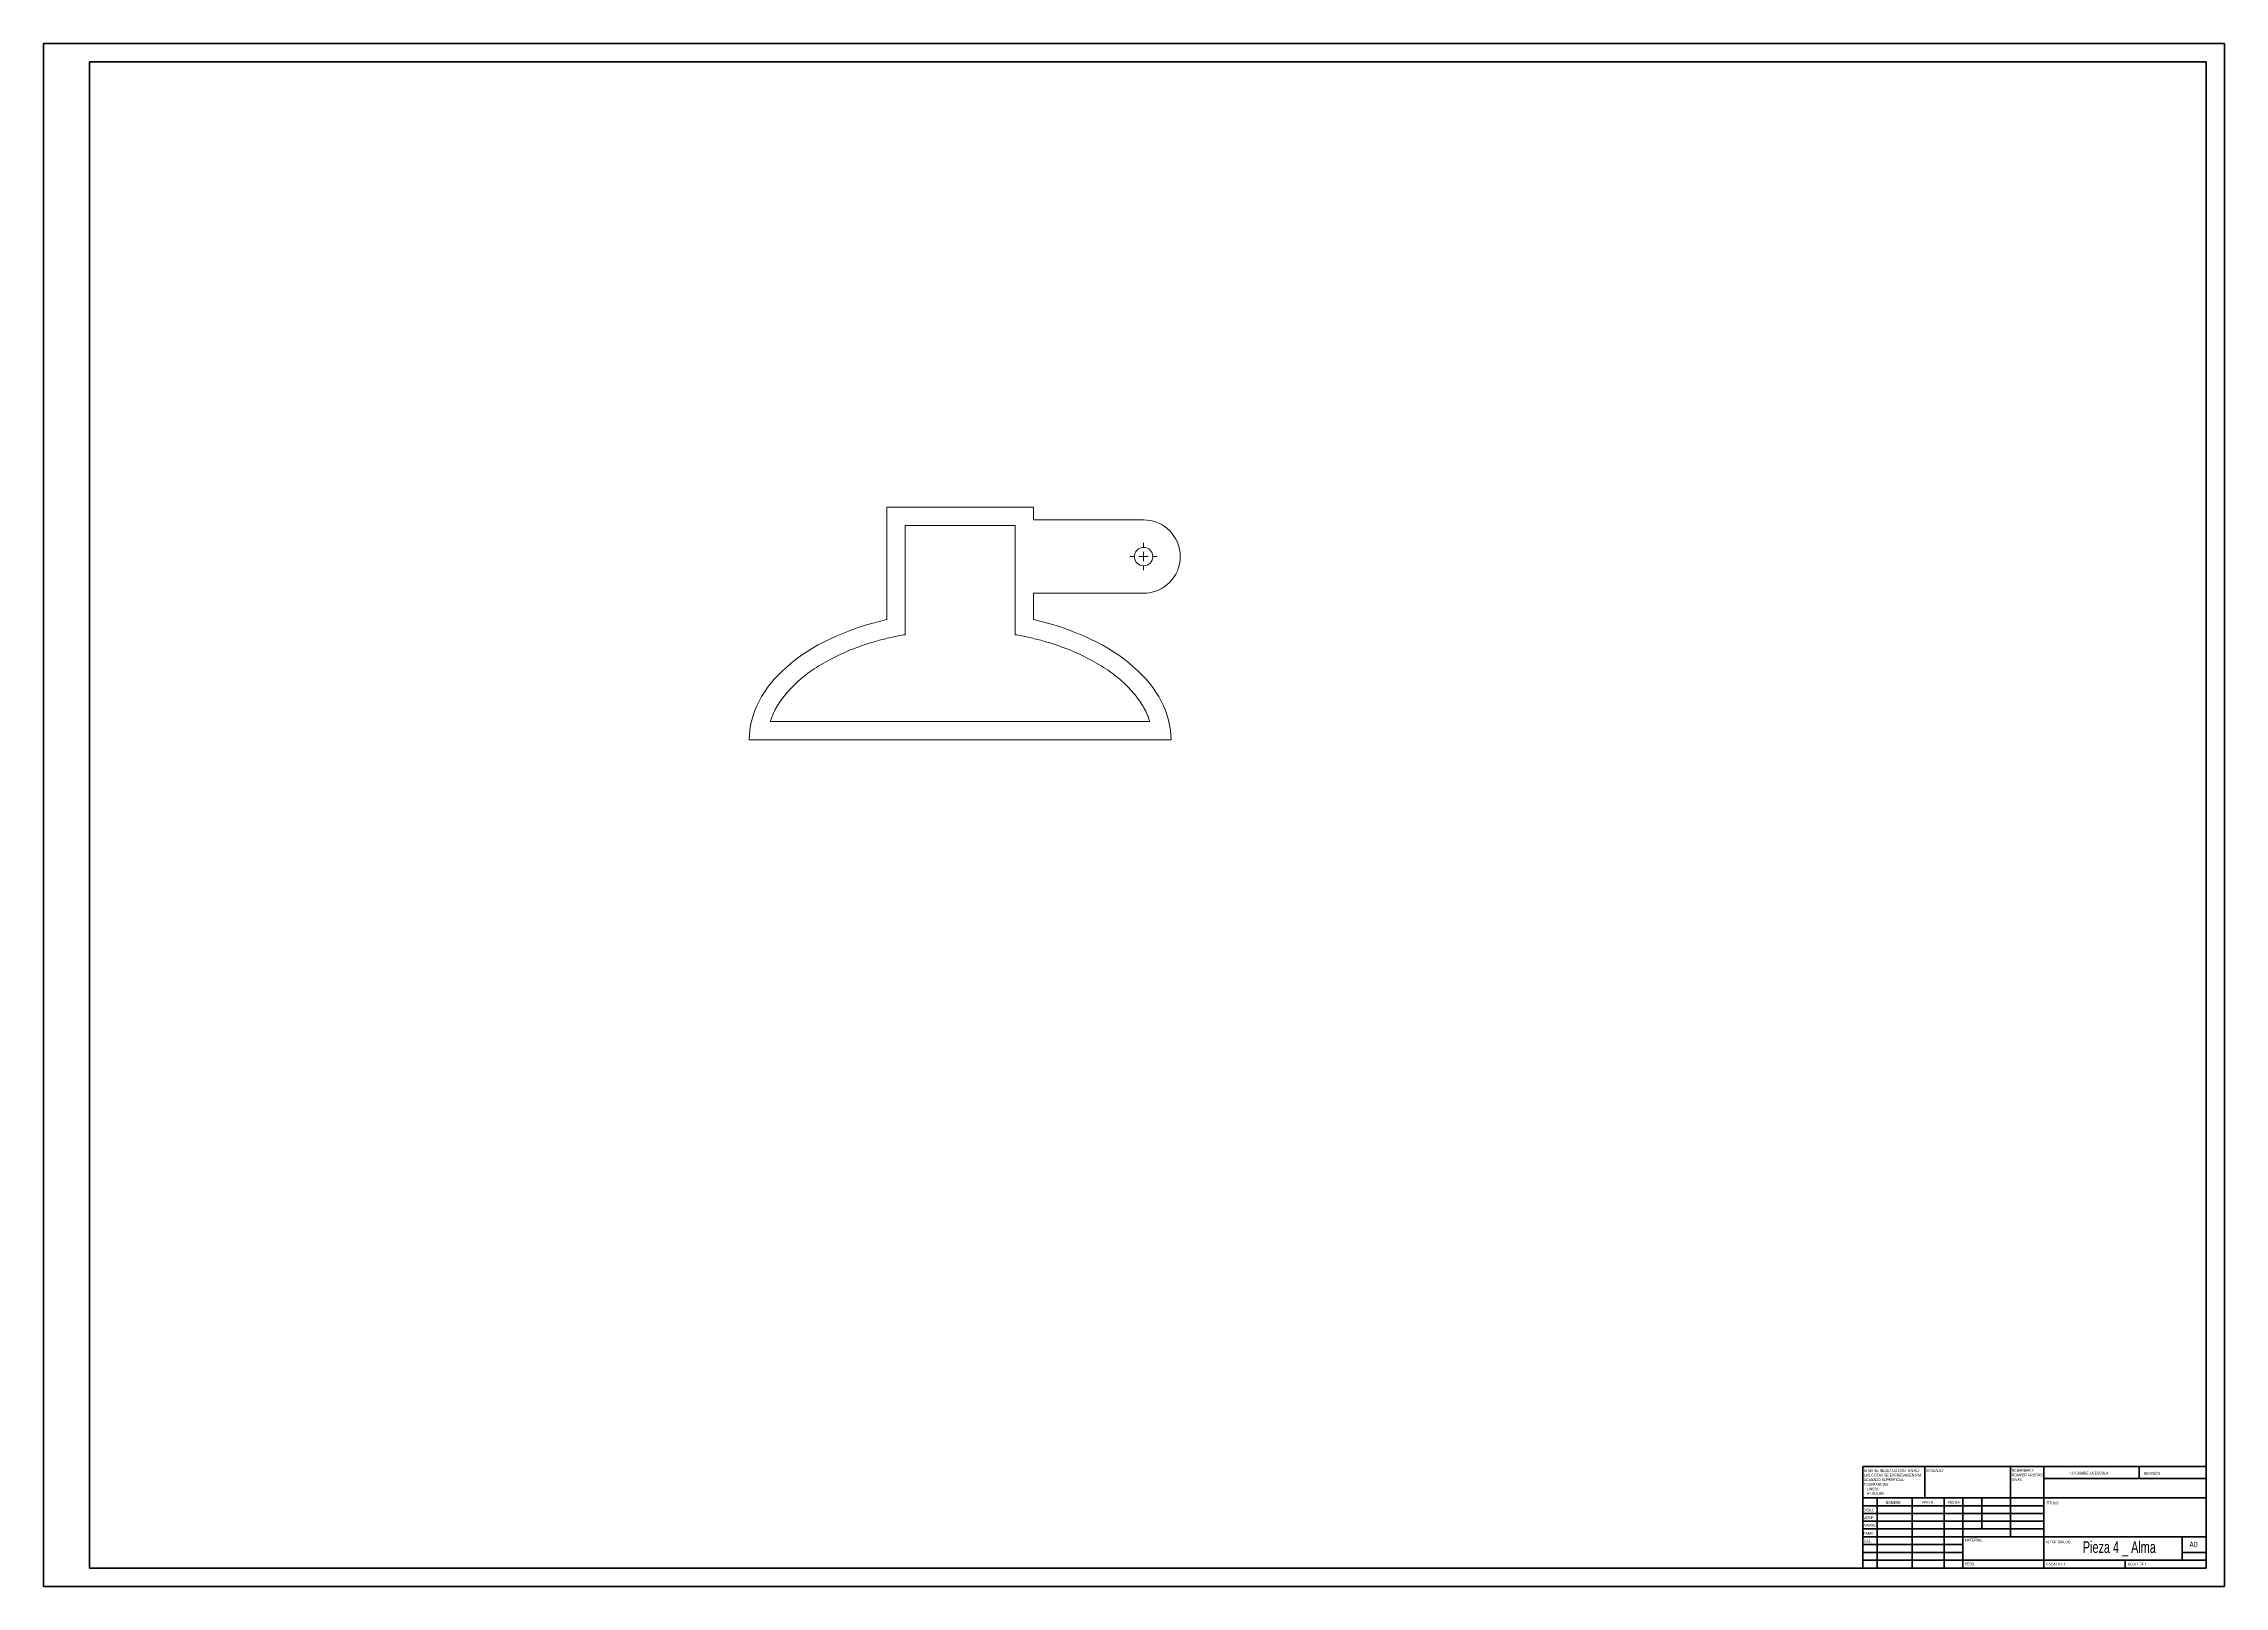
# Model space of a CAD drawing. Header units: millimetres. Extents: x 0 to 1189, y 0 to 841.
import ezdxf

# ---------------------------------------------------------------- set-up
doc = ezdxf.new("R2010")
doc.units = ezdxf.units.MM
doc.styles.add('SLDTEXTSTYLE0', font='TXT', dxfattribs={"width": 0.696429})
doc.styles.add('SLDTEXTSTYLE1', font='TXT', dxfattribs={"width": 0.75})
doc.styles.add('SLDTEXTSTYLE2', font='TXT', dxfattribs={"width": 0.681818})

# ---------------------------------------------------------------- blocks, each defined once
blk = doc.blocks.new('SW_NOTE_0')
at = {"color": 0, "linetype": 'Continuous', "lineweight": 0, "char_height": 1.5, "attachment_point": 1, "style": 'SLDTEXTSTYLE1'}
for s, insert in [('REBARBAR Y', (0, 1.9)), ('VIVAS', (0, -3.1)), ('ROMPER ARISTAS', (0, -0.6))]:
    blk.add_mtext(s, dxfattribs=dict(at, insert=insert))
blk = doc.blocks.new('SW_NOTE_1')
at = {"color": 0, "linetype": 'Continuous', "lineweight": 0, "char_height": 1.5, "attachment_point": 1, "style": 'SLDTEXTSTYLE1'}
for s, insert in [('SI NO SE INDICA LO CONTRARIO:', (0, 1.9)), ('ACABADO SUPERFICIAL:', (0, -3.1)), ('TOLERANCIAS:', (0, -5.6)), ('LAS COTAS SE EXPRESAN EN MM', (0, -0.6)), ('ANGULAR:', (1.7, -10.6)), ('LINEAL:', (1.7, -8.1))]:
    blk.add_mtext(s, dxfattribs=dict(at, insert=insert))
blk = doc.blocks.new('SW_CENTERMARKSYMBOL_0')
at = {"color": 0, "linetype": 'Continuous', "lineweight": 0}
for p, q in [((-5, 0), (-7.5, 0)), ((0, 0), (-2.5, 0)), ((0, 5), (0, 7.5)), ((0, 0), (0, 2.5)), ((0, 0), (0, -2.5)), ((0, 0), (2.5, 0)), ((5, 0), (7.5, 0)), ((0, -5), (0, -7.5))]:
    blk.add_line(p, q, dxfattribs=at)

msp = doc.modelspace()

# ---------------------------------------------------------------- linework, layer by layer
at = {"color": 7, "linetype": 'Continuous', "lineweight": 40}
for p, q in [((0.1, 0.2), (0.1, 841.2)), ((0.1, 841.2), (1189.1, 841.2)), ((1189.1, 0.2), (1189.1, 841.2)), ((25.1, 10.2), (25.1, 831.2)), ((25.1, 831.2), (1179.1, 831.2)), ((1179.1, 10.2), (1179.1, 831.2)), ((991.9, 65.5), (1179.1, 65.5)), ((991.9, 65.5), (991.9, 10.2)), ((1025.7, 48.5), (1025.7, 65.5)), ((1072.5, 65.5), (1072.5, 27.2)), ((1090.7, 65.5), (1090.7, 10.2)), ((1142.7, 59.1), (1142.7, 65.5)), ((1179.1, 65.5), (1179.1, 10.2)), ((1179.1, 48.5), (991.9, 48.5)), ((999.7, 48.5), (999.7, 10.2)), ((1018.9, 48.5), (1018.9, 10.2)), ((1036.3, 48.5), (1036.3, 10.2)), ((1046.5, 10.2), (1046.5, 48.5)), ((1056.9, 31.5), (1056.9, 48.5)), ((1179.1, 59.1), (1090.7, 59.1)), ((1090.7, 44.2), (991.9, 44.2)), ((1090.7, 40), (991.9, 40)), ((1090.7, 35.7), (991.9, 35.7)), ((1090.7, 31.5), (991.9, 31.5)), ((1046.5, 27.2), (991.9, 27.2)), ((1046.5, 27.2), (1179.1, 27.2)), ((1166.1, 14.5), (1166.1, 27.2)), ((1046.5, 23), (991.9, 23)), ((1046.5, 18.7), (991.9, 18.7)), ((991.9, 14.5), (1179.1, 14.5)), ((1134.9, 10.2), (1134.9, 14.5)), ((1179.1, 18.7), (1166.1, 18.7)), ((0.1, 0.2), (1189.1, 0.2)), ((25.1, 10.2), (1179.1, 10.2))]:
    msp.add_line(p, q, dxfattribs=at)
at = {"color": 7, "linetype": 'Continuous', "lineweight": 15}
for p, q in [((459.8, 588.6), (459.8, 527.2)), ((539.8, 588.6), (459.8, 588.6)), ((539.8, 581.6), (539.8, 588.6)), ((529.8, 578.6), (469.8, 578.6)), ((469.8, 578.6), (469.8, 519)), ((529.8, 519), (529.8, 578.6)), ((599.8, 581.6), (539.8, 581.6)), ((539.8, 541.6), (599.8, 541.6)), ((539.8, 527.2), (539.8, 541.6)), ((396.3, 471.6), (603.2, 471.6)), ((384.8, 461.6), (614.8, 461.6))]:
    msp.add_line(p, q, dxfattribs=at)
msp.add_circle((599.8, 561.6), 5, dxfattribs=at)
msp.add_arc((599.8, 561.6), 20, 270, 90, dxfattribs=at)
for start_param, end_param in [(5.06764, 6.283185), (3.141593, 4.357138)]:
    msp.add_ellipse((499.8, 461.6), major_axis=(-115, 0), ratio=0.608696, start_param=start_param, end_param=end_param, dxfattribs=at)
for points, knots in [([(469.8, 519), (467.4, 518.6), (462.6, 517.7), (455.7, 516), (449, 514), (440.4, 511), (430.5, 506.6), (420, 500.5), (411.2, 493.8), (405.4, 487.7), (401.7, 482.8), (399.4, 479.1), (397.9, 476), (396.9, 473.5), (396.5, 472.2), (396.3, 471.6)], [-1.291341, -1.291341, -1.291341, -1.291341, -1.222267, -1.153193, -1.084119, -1.015045, -0.876897, -0.738749, -0.600601, -0.462453, -0.393379, -0.324305, -0.255231, -0.220694, -0.186157, -0.186157, -0.186157, -0.186157]), ([(603.2, 471.6), (603, 472.2), (602.6, 473.5), (601.6, 476), (600.1, 479.1), (597.8, 482.8), (594.1, 487.7), (588.3, 493.8), (579.5, 500.5), (569, 506.6), (559.1, 511), (550.5, 514), (543.8, 516), (536.9, 517.7), (532.2, 518.6), (529.8, 519)], [-2.955436, -2.955436, -2.955436, -2.955436, -2.920899, -2.886362, -2.817288, -2.748214, -2.67914, -2.540992, -2.402844, -2.264696, -2.126548, -2.057474, -1.9884, -1.919326, -1.850252, -1.850252, -1.850252, -1.850252])]:
    msp.add_open_spline(points, degree=3, knots=knots, dxfattribs=at)

# ---------------------------------------------------------------- block references
at = {"color": 7, "linetype": 'Continuous', "lineweight": 0}
for name, p in [('SW_CENTERMARKSYMBOL_0', (599.8, 561.6)), ('SW_NOTE_1', (992.5, 62.2)), ('SW_NOTE_0', (1073.2, 62.3))]:
    msp.add_blockref(name, p, dxfattribs=at)

# ---------------------------------------------------------------- texts
for s, insert, char_height, attachment_point, style in [('ACABADO:', (1026.3, 64.1), 1.5, 1, 'SLDTEXTSTYLE1'), ('NO CAMBIE LA ESCALA', (1104.5, 62.7), 1.5, 1, 'SLDTEXTSTYLE1'), ('REVISIÓN', (1145.2, 62.5), 1.5, 1, 'SLDTEXTSTYLE1'), ('DIBUJ.', (992.1, 42.6), 1.5, 1, 'SLDTEXTSTYLE1'), ('VERIF.', (992.3, 38.4), 1.5, 1, 'SLDTEXTSTYLE1'), ('NOMBRE', (1004.4, 46.7), 1.5, 1, 'SLDTEXTSTYLE1'), ('FIRMA', (1024.4, 46.8), 1.5, 1, 'SLDTEXTSTYLE1'), ('FECHA', (1038.4, 46.8), 1.5, 1, 'SLDTEXTSTYLE1'), ('TÍTULO:', (1091.8, 46.5), 1.5, 1, 'SLDTEXTSTYLE1'), ('APROB.', (992.3, 34.3), 1.5, 1, 'SLDTEXTSTYLE1'), ('FABR.', (992.3, 29.9), 1.5, 1, 'SLDTEXTSTYLE1'), ('CAL.', (992.5, 25.6), 1.5, 1, 'SLDTEXTSTYLE1'), ('MATERIAL:', (1047.5, 26.2), 1.5, 1, 'SLDTEXTSTYLE1'), ('N.º DE DIBUJO', (1092, 25.1), 1.5, 1, 'SLDTEXTSTYLE1'), ('Pieza 4 _ Alma', (1131.8, 24.8), 6.35, 2, 'SLDTEXTSTYLE0'), ('A0', (1170, 24.5), 2.91, 1, 'SLDTEXTSTYLE1'), ('PESO:', (1047.5, 13.2), 1.5, 1, 'SLDTEXTSTYLE1'), ('ESCALA:1:1', (1092, 13.1), 1.5, 1, 'SLDTEXTSTYLE1'), ('HOJA 1 DE 1', (1136.4, 13.1), 1.5, 1, 'SLDTEXTSTYLE2')]:
    msp.add_mtext(s, dxfattribs=dict(at, insert=insert, char_height=char_height, attachment_point=attachment_point, style=style))

doc.saveas('drawing.dxf')
